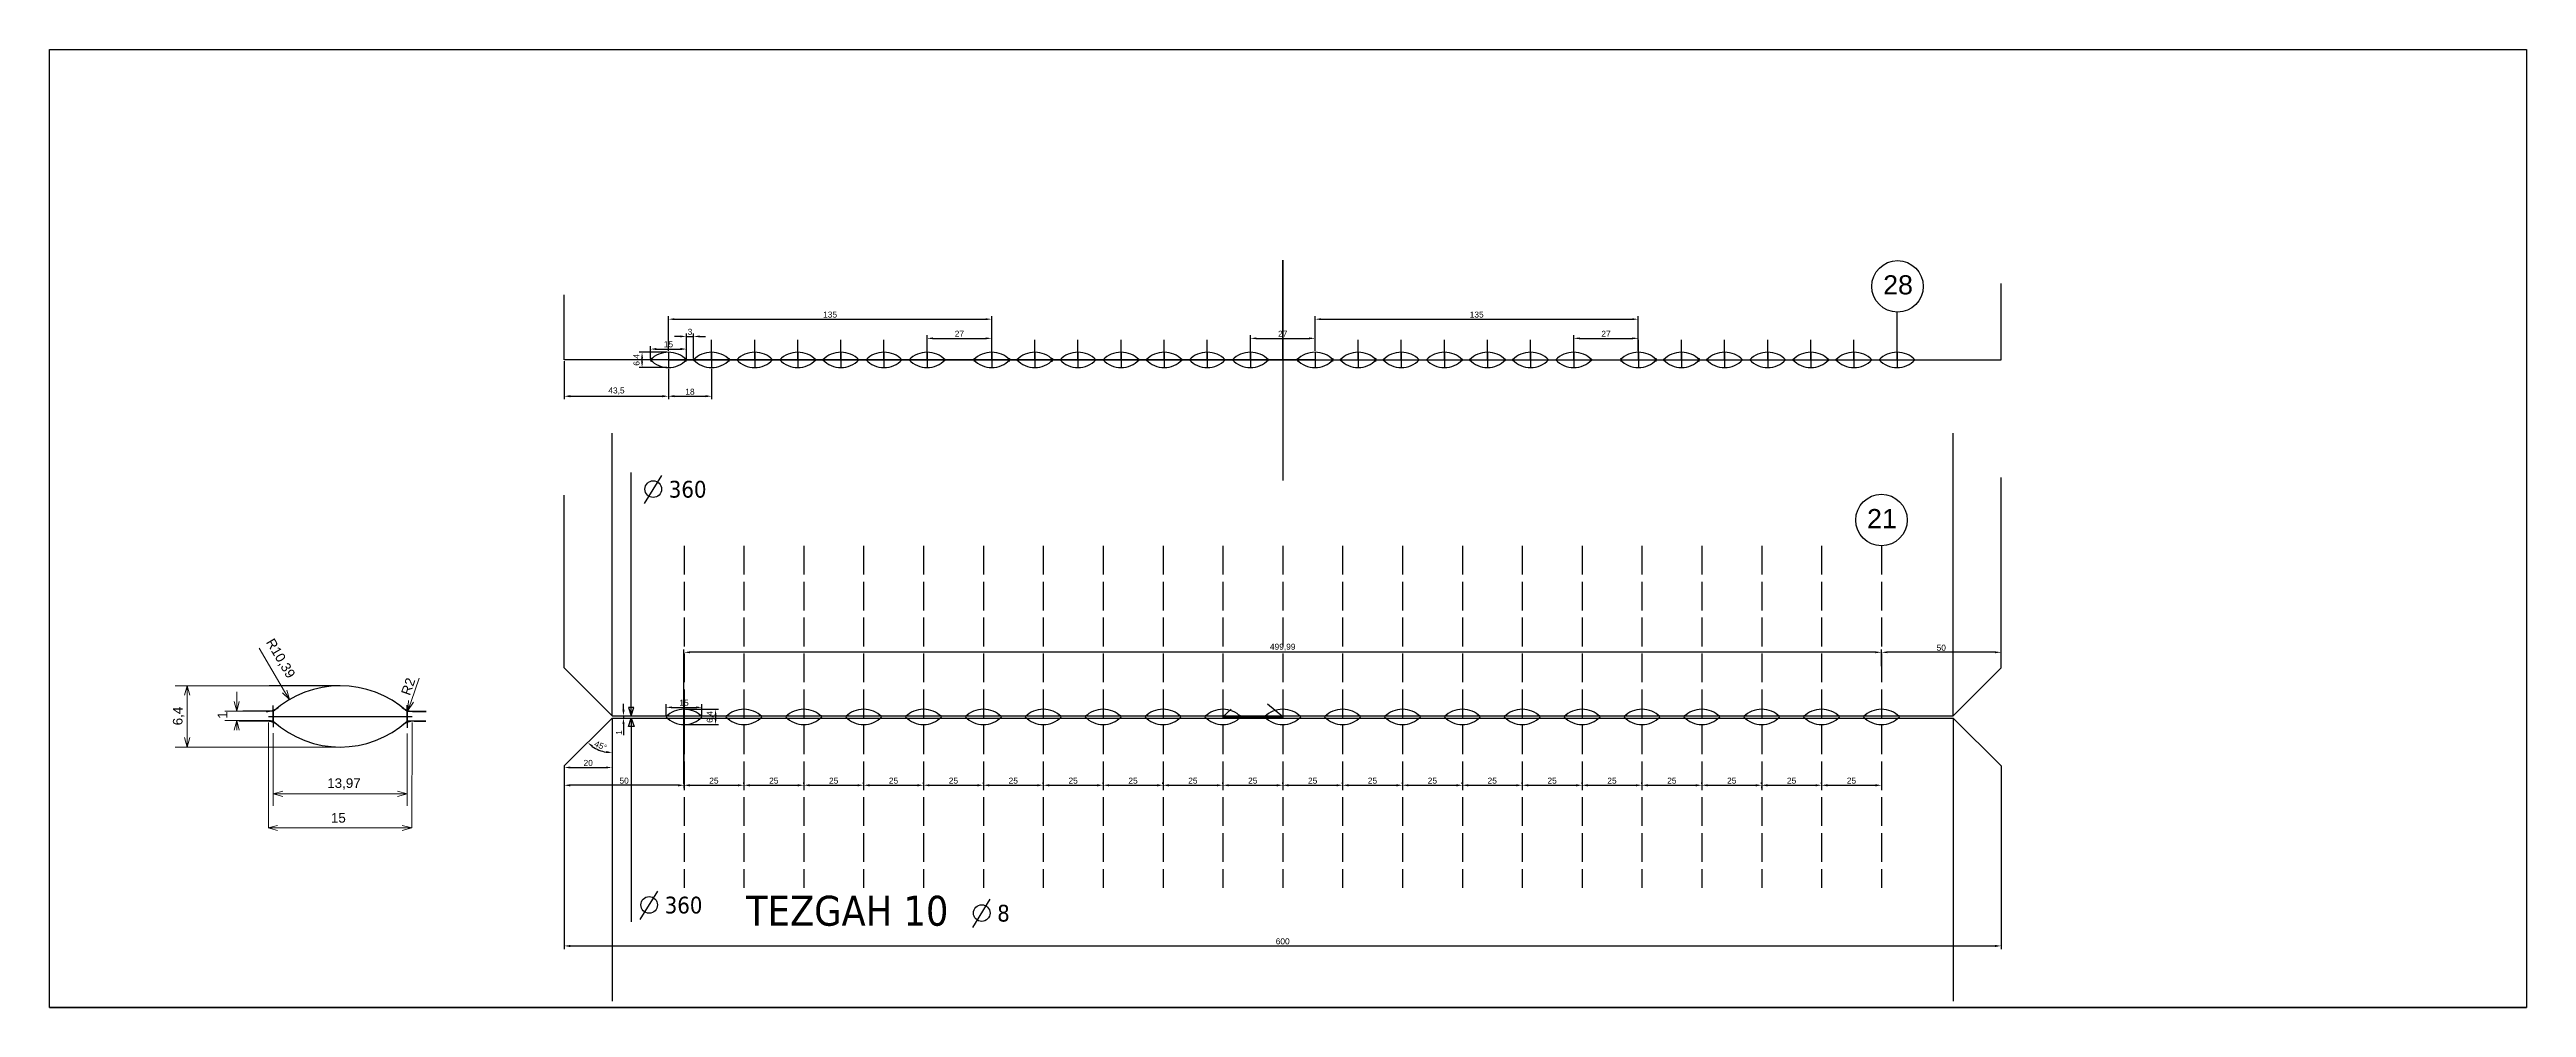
# Model space of a CAD drawing. Header units: millimetres. Extents: x 1526 to 31626, y -4643 to 9189.
# Drawn here: x 23046 to 24080, y -4243 to -3843 of the extents above; entities that cross this region are included whole.
import ezdxf

# ---------------------------------------------------------------- set-up
doc = ezdxf.new("R2010")
doc.units = ezdxf.units.MM
doc.linetypes.add('ACAD_ISO02W100', pattern=[15, 12, -3])
doc.styles.get("Standard").update_dxf_attribs({"font": 'arial.ttf'})
doc.dimstyles.new('ISO-25', dxfattribs={"dimtxt": 2.5, "dimasz": 2.5, "dimexe": 1.25, "dimexo": 0.625, "dimtad": 1, "dimtxsty": 'Standard', "dimcen": 2.5, "dimadec": 0, "dimazin": 0, "dimtfac": 1, "dimtmove": 0, "dimatfit": 3, "dimfxl": 1, "dimarcsym": 0})

# ---------------------------------------------------------------- blocks, each defined once
blk = doc.blocks.new('*D2161')
at = {"color": 0, "lineweight": -2, "transparency": 16777216}
for p, q in [((23260.7, -4143.2), (23260.7, -4219)), ((23860.7, -4152.7), (23860.7, -4219)), ((23263.2, -4217.7), (23858.2, -4217.7))]:
    blk.add_line(p, q, dxfattribs=at)
at = {"color": 0, "transparency": 16777216}
for points in [[(23263.2, -4217.3), (23263.2, -4218.2), (23260.7, -4217.7)], [(23858.2, -4217.3), (23858.2, -4218.2), (23860.7, -4217.7)]]:
    blk.add_solid(points, dxfattribs=at)
at = {"layer": 'Defpoints', "color": 0, "transparency": 16777216}
for p in [(23260.7, -4142.6), (23860.7, -4152.1), (23860.7, -4217.7)]:
    blk.add_point(p, dxfattribs=at)
at = {"color": 0, "transparency": 16777216, "insert": (23560.7, -4215.8), "char_height": 2.5, "attachment_point": 5}
blk.add_mtext('600', dxfattribs=at)
blk = doc.blocks.new('*D2162')
at = {"color": 0, "lineweight": -2, "transparency": 16777216}
for p, q in [((23281.3, -4121.6), (23286.7, -4121.6)), ((23281.3, -4122.6), (23286.7, -4122.6)), ((23285.4, -4119.1), (23285.4, -4116.6)), ((23285.4, -4121.6), (23285.4, -4122.6)), ((23285.4, -4125.1), (23285.4, -4129.7))]:
    blk.add_line(p, q, dxfattribs=at)
at = {"color": 0, "transparency": 16777216}
for points in [[(23285, -4119.1), (23285.9, -4119.1), (23285.4, -4121.6)], [(23285, -4125.1), (23285.9, -4125.1), (23285.4, -4122.6)]]:
    blk.add_solid(points, dxfattribs=at)
at = {"layer": 'Defpoints', "color": 0, "transparency": 16777216}
for p in [(23280.7, -4121.6), (23280.7, -4122.6), (23285.4, -4122.6)]:
    blk.add_point(p, dxfattribs=at)
at = {"color": 0, "transparency": 16777216, "insert": (23283.6, -4128.6), "char_height": 2.5, "attachment_point": 5, "rotation": 90}
blk.add_mtext('1', dxfattribs=at)
blk = doc.blocks.new('*D2163')
at = {"color": 0, "lineweight": -2, "transparency": 16777216}
for p, q in [((23260.7, -4143.2), (23260.7, -4144.4)), ((23263.2, -4143.2), (23278.2, -4143.2)), ((23280.7, -4143.2), (23280.7, -4144.4))]:
    blk.add_line(p, q, dxfattribs=at)
at = {"color": 0, "transparency": 16777216}
for points in [[(23263.2, -4142.8), (23263.2, -4143.6), (23260.7, -4143.2)], [(23278.2, -4142.8), (23278.2, -4143.6), (23280.7, -4143.2)]]:
    blk.add_solid(points, dxfattribs=at)
at = {"layer": 'Defpoints', "color": 0, "transparency": 16777216}
for p in [(23260.7, -4142.6), (23280.7, -4142.6), (23280.7, -4143.2)]:
    blk.add_point(p, dxfattribs=at)
at = {"color": 0, "transparency": 16777216, "insert": (23270.7, -4141.3), "char_height": 2.5, "attachment_point": 5}
blk.add_mtext('20', dxfattribs=at)
blk = doc.blocks.new('*D2015')
at = {"color": 0, "lineweight": -2, "transparency": 16777216}
for p, q in [((23310.7, -4125.9), (23310.7, -4151.9)), ((23260.7, -4143.8), (23260.7, -4151.9)), ((23308.2, -4150.6), (23263.2, -4150.6))]:
    blk.add_line(p, q, dxfattribs=at)
at = {"color": 0, "transparency": 16777216}
for points in [[(23263.2, -4150.2), (23263.2, -4151.1), (23260.7, -4150.6)], [(23308.2, -4150.2), (23308.2, -4151.1), (23310.7, -4150.6)]]:
    blk.add_solid(points, dxfattribs=at)
at = {"layer": 'Defpoints', "color": 0, "transparency": 16777216}
for p in [(23310.7, -4125.3), (23260.7, -4143.2), (23260.7, -4150.6)]:
    blk.add_point(p, dxfattribs=at)
at = {"color": 0, "transparency": 16777216, "insert": (23285.7, -4148.7), "char_height": 2.5, "attachment_point": 5}
blk.add_mtext('50', dxfattribs=at)
blk = doc.blocks.new('*D2164')
at = {"color": 0, "lineweight": -2, "transparency": 16777216}
blk.add_arc((23280.7, -4122.6), 14.4, 234.9541, 260.0459, dxfattribs=at)
at = {"color": 0, "transparency": 16777216}
for points in [[(23272.2, -4134.7), (23272.7, -4134), (23270.5, -4132.8)], [(23278.3, -4136.3), (23278.2, -4137.2), (23280.7, -4137)]]:
    blk.add_solid(points, dxfattribs=at)
at = {"layer": 'Defpoints', "color": 0, "transparency": 16777216}
for p in [(23280.7, -4122.6), (23280.7, -4122.6), (23273.5, -4135), (23260.7, -4142.6), (23280.7, -4240.8)]:
    blk.add_point(p, dxfattribs=at)
at = {"color": 0, "transparency": 16777216, "insert": (23275.9, -4134.1), "char_height": 2.5, "attachment_point": 5, "rotation": 337.5}
blk.add_mtext('45°', dxfattribs=at)
blk = doc.blocks.new('*D2165')
at = {"color": 0, "lineweight": -2, "transparency": 16777216}
for p, q in [((23303.2, -4121.4), (23303.2, -4116.8)), ((23305.7, -4118.1), (23315.7, -4118.1)), ((23318.2, -4121.4), (23318.2, -4116.8))]:
    blk.add_line(p, q, dxfattribs=at)
at = {"color": 0, "transparency": 16777216}
for points in [[(23305.7, -4117.7), (23305.7, -4118.5), (23303.2, -4118.1)], [(23315.7, -4117.7), (23315.7, -4118.5), (23318.2, -4118.1)]]:
    blk.add_solid(points, dxfattribs=at)
at = {"layer": 'Defpoints', "color": 0, "transparency": 16777216}
for p in [(23303.2, -4122.1), (23318.2, -4118.1), (23318.2, -4122.1)]:
    blk.add_point(p, dxfattribs=at)
at = {"color": 0, "transparency": 16777216, "insert": (23310.7, -4116.2), "char_height": 2.5, "attachment_point": 5}
blk.add_mtext('15', dxfattribs=at)
blk = doc.blocks.new('*D2016')
at = {"color": 0, "lineweight": -2, "transparency": 16777216}
for p, q in [((23311.3, -4118.9), (23325.1, -4118.9)), ((23311.3, -4125.3), (23325.1, -4125.3)), ((23323.9, -4121.4), (23323.9, -4122.8))]:
    blk.add_line(p, q, dxfattribs=at)
at = {"color": 0, "transparency": 16777216}
for points in [[(23323.5, -4121.4), (23324.3, -4121.4), (23323.9, -4118.9)], [(23323.5, -4122.8), (23324.3, -4122.8), (23323.9, -4125.3)]]:
    blk.add_solid(points, dxfattribs=at)
at = {"layer": 'Defpoints', "color": 0, "transparency": 16777216}
for p in [(23310.7, -4118.9), (23310.7, -4125.3), (23323.9, -4125.3)]:
    blk.add_point(p, dxfattribs=at)
at = {"color": 0, "transparency": 16777216, "insert": (23321.7, -4122.1), "char_height": 2.5, "attachment_point": 5, "rotation": 90}
blk.add_mtext('6,4', dxfattribs=at)
blk = doc.blocks.new('*D2166')
at = {"color": 0, "lineweight": -2, "transparency": 16777216}
for p, q in [((23810.7, -4100.9), (23810.7, -4093.9)), ((23858.2, -4095.1), (23813.2, -4095.1)), ((23860.7, -4100.9), (23860.7, -4093.9))]:
    blk.add_line(p, q, dxfattribs=at)
at = {"color": 0, "transparency": 16777216}
for points in [[(23813.2, -4094.7), (23813.2, -4095.5), (23810.7, -4095.1)], [(23858.2, -4094.7), (23858.2, -4095.5), (23860.7, -4095.1)]]:
    blk.add_solid(points, dxfattribs=at)
at = {"layer": 'Defpoints', "color": 0, "transparency": 16777216}
for p in [(23810.7, -4095.1), (23810.7, -4101.6), (23860.7, -4101.6)]:
    blk.add_point(p, dxfattribs=at)
at = {"color": 0, "transparency": 16777216, "insert": (23835.7, -4093.2), "char_height": 2.5, "attachment_point": 5}
blk.add_mtext('50', dxfattribs=at)
blk = doc.blocks.new('*D2017')
at = {"color": 0, "lineweight": -2, "transparency": 16777216}
for p, q in [((23310.7, -4150), (23310.7, -4093.9)), ((23808.2, -4095.1), (23313.2, -4095.1)), ((23810.7, -4100.9), (23810.7, -4093.9))]:
    blk.add_line(p, q, dxfattribs=at)
at = {"color": 0, "transparency": 16777216}
for points in [[(23313.2, -4094.7), (23313.2, -4095.5), (23310.7, -4095.1)], [(23808.2, -4094.7), (23808.2, -4095.5), (23810.7, -4095.1)]]:
    blk.add_solid(points, dxfattribs=at)
at = {"layer": 'Defpoints', "color": 0, "transparency": 16777216}
for p in [(23310.7, -4095.1), (23810.7, -4101.6), (23310.7, -4150.6)]:
    blk.add_point(p, dxfattribs=at)
at = {"color": 0, "transparency": 16777216, "insert": (23560.7, -4093), "char_height": 2.5, "attachment_point": 5}
blk.add_mtext('499,99', dxfattribs=at)
blk = doc.blocks.new('*D2018')
at = {"color": 0, "lineweight": -2, "transparency": 16777216}
for p, q in [((23310.7, -4150), (23310.7, -4149.4)), ((23313.2, -4150.6), (23333.2, -4150.6)), ((23335.7, -4150), (23335.7, -4149.4))]:
    blk.add_line(p, q, dxfattribs=at)
at = {"color": 0, "transparency": 16777216}
for points in [[(23313.2, -4150.2), (23313.2, -4151.1), (23310.7, -4150.6)], [(23333.2, -4150.2), (23333.2, -4151.1), (23335.7, -4150.6)]]:
    blk.add_solid(points, dxfattribs=at)
at = {"layer": 'Defpoints', "color": 0, "transparency": 16777216}
for p in [(23310.7, -4150.6), (23335.7, -4150.6), (23335.7, -4150.6)]:
    blk.add_point(p, dxfattribs=at)
at = {"color": 0, "transparency": 16777216, "insert": (23323.2, -4148.7), "char_height": 2.5, "attachment_point": 5}
blk.add_mtext('25', dxfattribs=at)
blk = doc.blocks.new('*D2019')
at = {"color": 0, "lineweight": -2, "transparency": 16777216}
for p, q in [((23335.7, -4150), (23335.7, -4149.4)), ((23338.2, -4150.6), (23358.2, -4150.6)), ((23360.7, -4150), (23360.7, -4149.4))]:
    blk.add_line(p, q, dxfattribs=at)
at = {"color": 0, "transparency": 16777216}
for points in [[(23338.2, -4150.2), (23338.2, -4151.1), (23335.7, -4150.6)], [(23358.2, -4150.2), (23358.2, -4151.1), (23360.7, -4150.6)]]:
    blk.add_solid(points, dxfattribs=at)
at = {"layer": 'Defpoints', "color": 0, "transparency": 16777216}
for p in [(23335.7, -4150.6), (23360.7, -4150.6), (23360.7, -4150.6)]:
    blk.add_point(p, dxfattribs=at)
at = {"color": 0, "transparency": 16777216, "insert": (23348.2, -4148.7), "char_height": 2.5, "attachment_point": 5}
blk.add_mtext('25', dxfattribs=at)
blk = doc.blocks.new('*D2020')
at = {"color": 0, "lineweight": -2, "transparency": 16777216}
for p, q in [((23360.7, -4150), (23360.7, -4149.4)), ((23363.2, -4150.6), (23383.2, -4150.6)), ((23385.7, -4150), (23385.7, -4149.4))]:
    blk.add_line(p, q, dxfattribs=at)
at = {"color": 0, "transparency": 16777216}
for points in [[(23363.2, -4150.2), (23363.2, -4151.1), (23360.7, -4150.6)], [(23383.2, -4150.2), (23383.2, -4151.1), (23385.7, -4150.6)]]:
    blk.add_solid(points, dxfattribs=at)
at = {"layer": 'Defpoints', "color": 0, "transparency": 16777216}
for p in [(23360.7, -4150.6), (23385.7, -4150.6), (23385.7, -4150.6)]:
    blk.add_point(p, dxfattribs=at)
at = {"color": 0, "transparency": 16777216, "insert": (23373.2, -4148.7), "char_height": 2.5, "attachment_point": 5}
blk.add_mtext('25', dxfattribs=at)
blk = doc.blocks.new('*D2021')
at = {"color": 0, "lineweight": -2, "transparency": 16777216}
for p, q in [((23385.7, -4150), (23385.7, -4149.4)), ((23388.2, -4150.6), (23408.2, -4150.6)), ((23410.7, -4150), (23410.7, -4149.4))]:
    blk.add_line(p, q, dxfattribs=at)
at = {"color": 0, "transparency": 16777216}
for points in [[(23388.2, -4150.2), (23388.2, -4151.1), (23385.7, -4150.6)], [(23408.2, -4150.2), (23408.2, -4151.1), (23410.7, -4150.6)]]:
    blk.add_solid(points, dxfattribs=at)
at = {"layer": 'Defpoints', "color": 0, "transparency": 16777216}
for p in [(23385.7, -4150.6), (23410.7, -4150.6), (23410.7, -4150.6)]:
    blk.add_point(p, dxfattribs=at)
at = {"color": 0, "transparency": 16777216, "insert": (23398.2, -4148.7), "char_height": 2.5, "attachment_point": 5}
blk.add_mtext('25', dxfattribs=at)
blk = doc.blocks.new('*D2022')
at = {"color": 0, "lineweight": -2, "transparency": 16777216}
for p, q in [((23410.7, -4150.6), (23410.7, -4151.9)), ((23413.2, -4150.6), (23433.2, -4150.6)), ((23435.7, -4150.6), (23435.7, -4151.9))]:
    blk.add_line(p, q, dxfattribs=at)
at = {"color": 0, "transparency": 16777216}
for points in [[(23413.2, -4150.2), (23413.2, -4151.1), (23410.7, -4150.6)], [(23433.2, -4150.2), (23433.2, -4151.1), (23435.7, -4150.6)]]:
    blk.add_solid(points, dxfattribs=at)
at = {"layer": 'Defpoints', "color": 0, "transparency": 16777216}
for p in [(23410.7, -4150), (23435.7, -4150), (23435.7, -4150.6)]:
    blk.add_point(p, dxfattribs=at)
at = {"color": 0, "transparency": 16777216, "insert": (23423.2, -4148.7), "char_height": 2.5, "attachment_point": 5}
blk.add_mtext('25', dxfattribs=at)
blk = doc.blocks.new('*D2023')
at = {"color": 0, "lineweight": -2, "transparency": 16777216}
for p, q in [((23435.7, -4150), (23435.7, -4149.4)), ((23438.2, -4150.6), (23458.2, -4150.6)), ((23460.7, -4150), (23460.7, -4149.4))]:
    blk.add_line(p, q, dxfattribs=at)
at = {"color": 0, "transparency": 16777216}
for points in [[(23438.2, -4150.2), (23438.2, -4151.1), (23435.7, -4150.6)], [(23458.2, -4150.2), (23458.2, -4151.1), (23460.7, -4150.6)]]:
    blk.add_solid(points, dxfattribs=at)
at = {"layer": 'Defpoints', "color": 0, "transparency": 16777216}
for p in [(23435.7, -4150.6), (23460.7, -4150.6), (23460.7, -4150.6)]:
    blk.add_point(p, dxfattribs=at)
at = {"color": 0, "transparency": 16777216, "insert": (23448.2, -4148.7), "char_height": 2.5, "attachment_point": 5}
blk.add_mtext('25', dxfattribs=at)
blk = doc.blocks.new('*D2024')
at = {"color": 0, "lineweight": -2, "transparency": 16777216}
for p, q in [((23460.7, -4150), (23460.7, -4149.4)), ((23463.2, -4150.6), (23483.2, -4150.6)), ((23485.7, -4150), (23485.7, -4149.4))]:
    blk.add_line(p, q, dxfattribs=at)
at = {"color": 0, "transparency": 16777216}
for points in [[(23463.2, -4150.2), (23463.2, -4151.1), (23460.7, -4150.6)], [(23483.2, -4150.2), (23483.2, -4151.1), (23485.7, -4150.6)]]:
    blk.add_solid(points, dxfattribs=at)
at = {"layer": 'Defpoints', "color": 0, "transparency": 16777216}
for p in [(23460.7, -4150.6), (23485.7, -4150.6), (23485.7, -4150.6)]:
    blk.add_point(p, dxfattribs=at)
at = {"color": 0, "transparency": 16777216, "insert": (23473.2, -4148.7), "char_height": 2.5, "attachment_point": 5}
blk.add_mtext('25', dxfattribs=at)
blk = doc.blocks.new('*D2025')
at = {"color": 0, "lineweight": -2, "transparency": 16777216}
for p, q in [((23485.7, -4150), (23485.7, -4149.4)), ((23488.2, -4150.6), (23508.2, -4150.6)), ((23510.7, -4150), (23510.7, -4149.4))]:
    blk.add_line(p, q, dxfattribs=at)
at = {"color": 0, "transparency": 16777216}
for points in [[(23488.2, -4150.2), (23488.2, -4151.1), (23485.7, -4150.6)], [(23508.2, -4150.2), (23508.2, -4151.1), (23510.7, -4150.6)]]:
    blk.add_solid(points, dxfattribs=at)
at = {"layer": 'Defpoints', "color": 0, "transparency": 16777216}
for p in [(23485.7, -4150.6), (23510.7, -4150.6), (23510.7, -4150.6)]:
    blk.add_point(p, dxfattribs=at)
at = {"color": 0, "transparency": 16777216, "insert": (23498.2, -4148.7), "char_height": 2.5, "attachment_point": 5}
blk.add_mtext('25', dxfattribs=at)
blk = doc.blocks.new('*D2026')
at = {"color": 0, "lineweight": -2, "transparency": 16777216}
for p, q in [((23510.7, -4150), (23510.7, -4149.4)), ((23513.2, -4150.6), (23533.2, -4150.6)), ((23535.7, -4150), (23535.7, -4149.4))]:
    blk.add_line(p, q, dxfattribs=at)
at = {"color": 0, "transparency": 16777216}
for points in [[(23513.2, -4150.2), (23513.2, -4151.1), (23510.7, -4150.6)], [(23533.2, -4150.2), (23533.2, -4151.1), (23535.7, -4150.6)]]:
    blk.add_solid(points, dxfattribs=at)
at = {"layer": 'Defpoints', "color": 0, "transparency": 16777216}
for p in [(23510.7, -4150.6), (23535.7, -4150.6), (23535.7, -4150.6)]:
    blk.add_point(p, dxfattribs=at)
at = {"color": 0, "transparency": 16777216, "insert": (23523.2, -4148.7), "char_height": 2.5, "attachment_point": 5}
blk.add_mtext('25', dxfattribs=at)
blk = doc.blocks.new('*D2027')
at = {"color": 0, "lineweight": -2, "transparency": 16777216}
for p, q in [((23535.7, -4150), (23535.7, -4149.4)), ((23538.2, -4150.6), (23558.2, -4150.6)), ((23560.7, -4150), (23560.7, -4149.4))]:
    blk.add_line(p, q, dxfattribs=at)
at = {"color": 0, "transparency": 16777216}
for points in [[(23538.2, -4150.2), (23538.2, -4151.1), (23535.7, -4150.6)], [(23558.2, -4150.2), (23558.2, -4151.1), (23560.7, -4150.6)]]:
    blk.add_solid(points, dxfattribs=at)
at = {"layer": 'Defpoints', "color": 0, "transparency": 16777216}
for p in [(23535.7, -4150.6), (23560.7, -4150.6), (23560.7, -4150.6)]:
    blk.add_point(p, dxfattribs=at)
at = {"color": 0, "transparency": 16777216, "insert": (23548.2, -4148.7), "char_height": 2.5, "attachment_point": 5}
blk.add_mtext('25', dxfattribs=at)
blk = doc.blocks.new('*D2028')
at = {"color": 0, "lineweight": -2, "transparency": 16777216}
for p, q in [((23560.7, -4150), (23560.7, -4149.4)), ((23563.2, -4150.6), (23583.2, -4150.6)), ((23585.7, -4150), (23585.7, -4149.4))]:
    blk.add_line(p, q, dxfattribs=at)
at = {"color": 0, "transparency": 16777216}
for points in [[(23563.2, -4150.2), (23563.2, -4151.1), (23560.7, -4150.6)], [(23583.2, -4150.2), (23583.2, -4151.1), (23585.7, -4150.6)]]:
    blk.add_solid(points, dxfattribs=at)
at = {"layer": 'Defpoints', "color": 0, "transparency": 16777216}
for p in [(23560.7, -4150.6), (23585.7, -4150.6), (23585.7, -4150.6)]:
    blk.add_point(p, dxfattribs=at)
at = {"color": 0, "transparency": 16777216, "insert": (23573.2, -4148.7), "char_height": 2.5, "attachment_point": 5}
blk.add_mtext('25', dxfattribs=at)
blk = doc.blocks.new('*D2029')
at = {"color": 0, "lineweight": -2, "transparency": 16777216}
for p, q in [((23585.7, -4150), (23585.7, -4149.4)), ((23588.2, -4150.6), (23608.2, -4150.6)), ((23610.7, -4150), (23610.7, -4149.4))]:
    blk.add_line(p, q, dxfattribs=at)
at = {"color": 0, "transparency": 16777216}
for points in [[(23588.2, -4150.2), (23588.2, -4151.1), (23585.7, -4150.6)], [(23608.2, -4150.2), (23608.2, -4151.1), (23610.7, -4150.6)]]:
    blk.add_solid(points, dxfattribs=at)
at = {"layer": 'Defpoints', "color": 0, "transparency": 16777216}
for p in [(23585.7, -4150.6), (23610.7, -4150.6), (23610.7, -4150.6)]:
    blk.add_point(p, dxfattribs=at)
at = {"color": 0, "transparency": 16777216, "insert": (23598.2, -4148.7), "char_height": 2.5, "attachment_point": 5}
blk.add_mtext('25', dxfattribs=at)
blk = doc.blocks.new('*D2030')
at = {"color": 0, "lineweight": -2, "transparency": 16777216}
for p, q in [((23610.7, -4150), (23610.7, -4149.4)), ((23613.2, -4150.6), (23633.2, -4150.6)), ((23635.7, -4150), (23635.7, -4149.4))]:
    blk.add_line(p, q, dxfattribs=at)
at = {"color": 0, "transparency": 16777216}
for points in [[(23613.2, -4150.2), (23613.2, -4151.1), (23610.7, -4150.6)], [(23633.2, -4150.2), (23633.2, -4151.1), (23635.7, -4150.6)]]:
    blk.add_solid(points, dxfattribs=at)
at = {"layer": 'Defpoints', "color": 0, "transparency": 16777216}
for p in [(23610.7, -4150.6), (23635.7, -4150.6), (23635.7, -4150.6)]:
    blk.add_point(p, dxfattribs=at)
at = {"color": 0, "transparency": 16777216, "insert": (23623.2, -4148.7), "char_height": 2.5, "attachment_point": 5}
blk.add_mtext('25', dxfattribs=at)
blk = doc.blocks.new('*D2031')
at = {"color": 0, "lineweight": -2, "transparency": 16777216}
for p, q in [((23635.7, -4150), (23635.7, -4149.4)), ((23638.2, -4150.6), (23658.2, -4150.6)), ((23660.7, -4150), (23660.7, -4149.4))]:
    blk.add_line(p, q, dxfattribs=at)
at = {"color": 0, "transparency": 16777216}
for points in [[(23638.2, -4150.2), (23638.2, -4151.1), (23635.7, -4150.6)], [(23658.2, -4150.2), (23658.2, -4151.1), (23660.7, -4150.6)]]:
    blk.add_solid(points, dxfattribs=at)
at = {"layer": 'Defpoints', "color": 0, "transparency": 16777216}
for p in [(23635.7, -4150.6), (23660.7, -4150.6), (23660.7, -4150.6)]:
    blk.add_point(p, dxfattribs=at)
at = {"color": 0, "transparency": 16777216, "insert": (23648.2, -4148.7), "char_height": 2.5, "attachment_point": 5}
blk.add_mtext('25', dxfattribs=at)
blk = doc.blocks.new('*D2032')
at = {"color": 0, "lineweight": -2, "transparency": 16777216}
for p, q in [((23660.7, -4150), (23660.7, -4149.4)), ((23663.2, -4150.6), (23683.2, -4150.6)), ((23685.7, -4150), (23685.7, -4149.4))]:
    blk.add_line(p, q, dxfattribs=at)
at = {"color": 0, "transparency": 16777216}
for points in [[(23663.2, -4150.2), (23663.2, -4151.1), (23660.7, -4150.6)], [(23683.2, -4150.2), (23683.2, -4151.1), (23685.7, -4150.6)]]:
    blk.add_solid(points, dxfattribs=at)
at = {"layer": 'Defpoints', "color": 0, "transparency": 16777216}
for p in [(23660.7, -4150.6), (23685.7, -4150.6), (23685.7, -4150.6)]:
    blk.add_point(p, dxfattribs=at)
at = {"color": 0, "transparency": 16777216, "insert": (23673.2, -4148.7), "char_height": 2.5, "attachment_point": 5}
blk.add_mtext('25', dxfattribs=at)
blk = doc.blocks.new('*D2033')
at = {"color": 0, "lineweight": -2, "transparency": 16777216}
for p, q in [((23685.7, -4150), (23685.7, -4149.4)), ((23688.2, -4150.6), (23708.2, -4150.6)), ((23710.7, -4150), (23710.7, -4149.4))]:
    blk.add_line(p, q, dxfattribs=at)
at = {"color": 0, "transparency": 16777216}
for points in [[(23688.2, -4150.2), (23688.2, -4151.1), (23685.7, -4150.6)], [(23708.2, -4150.2), (23708.2, -4151.1), (23710.7, -4150.6)]]:
    blk.add_solid(points, dxfattribs=at)
at = {"layer": 'Defpoints', "color": 0, "transparency": 16777216}
for p in [(23685.7, -4150.6), (23710.7, -4150.6), (23710.7, -4150.6)]:
    blk.add_point(p, dxfattribs=at)
at = {"color": 0, "transparency": 16777216, "insert": (23698.2, -4148.7), "char_height": 2.5, "attachment_point": 5}
blk.add_mtext('25', dxfattribs=at)
blk = doc.blocks.new('*D2034')
at = {"color": 0, "lineweight": -2, "transparency": 16777216}
for p, q in [((23710.7, -4150), (23710.7, -4149.4)), ((23713.2, -4150.6), (23733.2, -4150.6)), ((23735.7, -4150), (23735.7, -4149.4))]:
    blk.add_line(p, q, dxfattribs=at)
at = {"color": 0, "transparency": 16777216}
for points in [[(23713.2, -4150.2), (23713.2, -4151.1), (23710.7, -4150.6)], [(23733.2, -4150.2), (23733.2, -4151.1), (23735.7, -4150.6)]]:
    blk.add_solid(points, dxfattribs=at)
at = {"layer": 'Defpoints', "color": 0, "transparency": 16777216}
for p in [(23710.7, -4150.6), (23735.7, -4150.6), (23735.7, -4150.6)]:
    blk.add_point(p, dxfattribs=at)
at = {"color": 0, "transparency": 16777216, "insert": (23723.2, -4148.7), "char_height": 2.5, "attachment_point": 5}
blk.add_mtext('25', dxfattribs=at)
blk = doc.blocks.new('*D2035')
at = {"color": 0, "lineweight": -2, "transparency": 16777216}
for p, q in [((23735.7, -4150), (23735.7, -4149.4)), ((23738.2, -4150.6), (23758.2, -4150.6)), ((23760.7, -4151.1), (23760.7, -4151.9))]:
    blk.add_line(p, q, dxfattribs=at)
at = {"color": 0, "transparency": 16777216}
for points in [[(23738.2, -4150.2), (23738.2, -4151.1), (23735.7, -4150.6)], [(23758.2, -4150.2), (23758.2, -4151.1), (23760.7, -4150.6)]]:
    blk.add_solid(points, dxfattribs=at)
at = {"layer": 'Defpoints', "color": 0, "transparency": 16777216}
for p in [(23735.7, -4150.6), (23760.7, -4150.5), (23760.7, -4150.6)]:
    blk.add_point(p, dxfattribs=at)
at = {"color": 0, "transparency": 16777216, "insert": (23748.2, -4148.7), "char_height": 2.5, "attachment_point": 5}
blk.add_mtext('25', dxfattribs=at)
blk = doc.blocks.new('*D2036')
at = {"color": 0, "lineweight": -2, "transparency": 16777216}
for p, q in [((23760.7, -4150), (23760.7, -4149.4)), ((23763.2, -4150.6), (23783.2, -4150.6)), ((23785.7, -4151.1), (23785.7, -4151.9))]:
    blk.add_line(p, q, dxfattribs=at)
at = {"color": 0, "transparency": 16777216}
for points in [[(23763.2, -4150.2), (23763.2, -4151.1), (23760.7, -4150.6)], [(23783.2, -4150.2), (23783.2, -4151.1), (23785.7, -4150.6)]]:
    blk.add_solid(points, dxfattribs=at)
at = {"layer": 'Defpoints', "color": 0, "transparency": 16777216}
for p in [(23760.7, -4150.6), (23785.7, -4150.5), (23785.7, -4150.6)]:
    blk.add_point(p, dxfattribs=at)
at = {"color": 0, "transparency": 16777216, "insert": (23773.2, -4148.7), "char_height": 2.5, "attachment_point": 5}
blk.add_mtext('25', dxfattribs=at)
blk = doc.blocks.new('*D2037')
at = {"color": 0, "lineweight": -2, "transparency": 16777216}
for p, q in [((23785.7, -4150), (23785.7, -4149.4)), ((23788.2, -4150.6), (23808.2, -4150.6)), ((23810.7, -4151.1), (23810.7, -4151.9))]:
    blk.add_line(p, q, dxfattribs=at)
at = {"color": 0, "transparency": 16777216}
for points in [[(23788.2, -4150.2), (23788.2, -4151.1), (23785.7, -4150.6)], [(23808.2, -4150.2), (23808.2, -4151.1), (23810.7, -4150.6)]]:
    blk.add_solid(points, dxfattribs=at)
at = {"layer": 'Defpoints', "color": 0, "transparency": 16777216}
for p in [(23785.7, -4150.6), (23810.7, -4150.5), (23810.7, -4150.6)]:
    blk.add_point(p, dxfattribs=at)
at = {"color": 0, "transparency": 16777216, "insert": (23798.2, -4148.7), "char_height": 2.5, "attachment_point": 5}
blk.add_mtext('25', dxfattribs=at)
blk = doc.blocks.new('*D2214')
at = {"color": 0, "lineweight": -2, "transparency": 16777216}
for p, q in [((23304.2, -3969.2), (23304.2, -3954.8)), ((23306.7, -3956), (23436.7, -3956)), ((23439.2, -3964), (23439.2, -3954.8))]:
    blk.add_line(p, q, dxfattribs=at)
at = {"color": 0, "transparency": 16777216}
for points in [[(23306.7, -3955.6), (23306.7, -3956.4), (23304.2, -3956)], [(23436.7, -3955.6), (23436.7, -3956.4), (23439.2, -3956)]]:
    blk.add_solid(points, dxfattribs=at)
at = {"layer": 'Defpoints', "color": 0, "transparency": 16777216}
for p in [(23439.2, -3956), (23304.2, -3969.8), (23439.2, -3964.6)]:
    blk.add_point(p, dxfattribs=at)
at = {"color": 0, "transparency": 16777216, "insert": (23371.7, -3954.1), "char_height": 2.5, "attachment_point": 5}
blk.add_mtext('135', dxfattribs=at)
blk = doc.blocks.new('*D2215')
at = {"color": 0, "lineweight": -2, "transparency": 16777216}
for p, q in [((23412.2, -3969.2), (23412.2, -3962.7)), ((23414.7, -3964), (23436.7, -3964)), ((23439.2, -3969.2), (23439.2, -3962.7))]:
    blk.add_line(p, q, dxfattribs=at)
at = {"color": 0, "transparency": 16777216}
for points in [[(23414.7, -3963.6), (23414.7, -3964.4), (23412.2, -3964)], [(23436.7, -3963.6), (23436.7, -3964.4), (23439.2, -3964)]]:
    blk.add_solid(points, dxfattribs=at)
at = {"layer": 'Defpoints', "color": 0, "transparency": 16777216}
for p in [(23412.2, -3969.8), (23439.2, -3964), (23439.2, -3969.8)]:
    blk.add_point(p, dxfattribs=at)
at = {"color": 0, "transparency": 16777216, "insert": (23425.7, -3962.1), "char_height": 2.5, "attachment_point": 5}
blk.add_mtext('27', dxfattribs=at)
blk = doc.blocks.new('*D2223')
at = {"color": 0, "lineweight": -2, "transparency": 16777216}
for p, q in [((23547.2, -3969.2), (23547.2, -3962.7)), ((23549.7, -3964), (23571.7, -3964)), ((23574.2, -3969.2), (23574.2, -3962.7))]:
    blk.add_line(p, q, dxfattribs=at)
at = {"color": 0, "transparency": 16777216}
for points in [[(23549.7, -3963.6), (23549.7, -3964.4), (23547.2, -3964)], [(23571.7, -3963.6), (23571.7, -3964.4), (23574.2, -3964)]]:
    blk.add_solid(points, dxfattribs=at)
at = {"layer": 'Defpoints', "color": 0, "transparency": 16777216}
for p in [(23547.2, -3969.8), (23574.2, -3964), (23574.2, -3969.8)]:
    blk.add_point(p, dxfattribs=at)
at = {"color": 0, "transparency": 16777216, "insert": (23560.7, -3962.1), "char_height": 2.5, "attachment_point": 5}
blk.add_mtext('27', dxfattribs=at)
blk = doc.blocks.new('*D2224')
at = {"color": 0, "lineweight": -2, "transparency": 16777216}
for p, q in [((23574.2, -3969.2), (23574.2, -3954.8)), ((23576.7, -3956), (23706.7, -3956)), ((23709.2, -3964), (23709.2, -3954.8))]:
    blk.add_line(p, q, dxfattribs=at)
at = {"color": 0, "transparency": 16777216}
for points in [[(23576.7, -3955.6), (23576.7, -3956.4), (23574.2, -3956)], [(23706.7, -3955.6), (23706.7, -3956.4), (23709.2, -3956)]]:
    blk.add_solid(points, dxfattribs=at)
at = {"layer": 'Defpoints', "color": 0, "transparency": 16777216}
for p in [(23709.2, -3956), (23574.2, -3969.8), (23709.2, -3964.6)]:
    blk.add_point(p, dxfattribs=at)
at = {"color": 0, "transparency": 16777216, "insert": (23641.7, -3954.1), "char_height": 2.5, "attachment_point": 5}
blk.add_mtext('135', dxfattribs=at)
blk = doc.blocks.new('*D2225')
at = {"color": 0, "lineweight": -2, "transparency": 16777216}
for p, q in [((23682.2, -3969.2), (23682.2, -3962.7)), ((23684.7, -3964), (23706.7, -3964)), ((23709.2, -3969.2), (23709.2, -3962.7))]:
    blk.add_line(p, q, dxfattribs=at)
at = {"color": 0, "transparency": 16777216}
for points in [[(23684.7, -3963.6), (23684.7, -3964.4), (23682.2, -3964)], [(23706.7, -3963.6), (23706.7, -3964.4), (23709.2, -3964)]]:
    blk.add_solid(points, dxfattribs=at)
at = {"layer": 'Defpoints', "color": 0, "transparency": 16777216}
for p in [(23682.2, -3969.8), (23709.2, -3964), (23709.2, -3969.8)]:
    blk.add_point(p, dxfattribs=at)
at = {"color": 0, "transparency": 16777216, "insert": (23695.7, -3962.1), "char_height": 2.5, "attachment_point": 5}
blk.add_mtext('27', dxfattribs=at)
blk = doc.blocks.new('*D2226')
at = {"color": 0, "lineweight": -2, "transparency": 16777216}
for p, q in [((23260.7, -3973.6), (23260.7, -3989.4)), ((23304.2, -3976.8), (23304.2, -3989.4)), ((23263.2, -3988.2), (23301.7, -3988.2))]:
    blk.add_line(p, q, dxfattribs=at)
at = {"color": 0, "transparency": 16777216}
for points in [[(23263.2, -3987.7), (23263.2, -3988.6), (23260.7, -3988.2)], [(23301.7, -3987.7), (23301.7, -3988.6), (23304.2, -3988.2)]]:
    blk.add_solid(points, dxfattribs=at)
at = {"layer": 'Defpoints', "color": 0, "transparency": 16777216}
for p in [(23260.7, -3973), (23304.2, -3976.2), (23304.2, -3988.2)]:
    blk.add_point(p, dxfattribs=at)
at = {"color": 0, "transparency": 16777216, "insert": (23282.5, -3986), "char_height": 2.5, "attachment_point": 5}
blk.add_mtext('43,5', dxfattribs=at)
blk = doc.blocks.new('*D2227')
at = {"color": 0, "lineweight": -2, "transparency": 16777216}
for p, q in [((23304.2, -3977.5), (23304.2, -3989.4)), ((23322.2, -3976.8), (23322.2, -3989.4)), ((23306.7, -3988.2), (23319.7, -3988.2))]:
    blk.add_line(p, q, dxfattribs=at)
at = {"color": 0, "transparency": 16777216}
for points in [[(23306.7, -3987.7), (23306.7, -3988.6), (23304.2, -3988.2)], [(23319.7, -3987.7), (23319.7, -3988.6), (23322.2, -3988.2)]]:
    blk.add_solid(points, dxfattribs=at)
at = {"layer": 'Defpoints', "color": 0, "transparency": 16777216}
for p in [(23304.2, -3976.8), (23322.2, -3976.2), (23322.2, -3988.2)]:
    blk.add_point(p, dxfattribs=at)
at = {"color": 0, "transparency": 16777216, "insert": (23313.2, -3986.3), "char_height": 2.5, "attachment_point": 5}
blk.add_mtext('18', dxfattribs=at)
blk = doc.blocks.new('*D2228')
at = {"color": 0, "lineweight": -2, "transparency": 16777216}
for p, q in [((23296.7, -3972.4), (23296.7, -3967.2)), ((23299.2, -3968.5), (23309.2, -3968.5)), ((23311.7, -3972.4), (23311.7, -3967.2))]:
    blk.add_line(p, q, dxfattribs=at)
at = {"color": 0, "transparency": 16777216}
for points in [[(23299.2, -3968), (23299.2, -3968.9), (23296.7, -3968.5)], [(23309.2, -3968), (23309.2, -3968.9), (23311.7, -3968.5)]]:
    blk.add_solid(points, dxfattribs=at)
at = {"layer": 'Defpoints', "color": 0, "transparency": 16777216}
for p in [(23311.7, -3968.5), (23296.7, -3973), (23311.7, -3973)]:
    blk.add_point(p, dxfattribs=at)
at = {"color": 0, "transparency": 16777216, "insert": (23304.2, -3966.5), "char_height": 2.5, "attachment_point": 5}
blk.add_mtext('15', dxfattribs=at)
blk = doc.blocks.new('*D2229')
at = {"color": 0, "lineweight": -2, "transparency": 16777216}
for p, q in [((23303.6, -3969.8), (23292, -3969.8)), ((23303.6, -3976.2), (23292, -3976.2)), ((23293.2, -3973.7), (23293.2, -3972.3))]:
    blk.add_line(p, q, dxfattribs=at)
at = {"color": 0, "transparency": 16777216}
for points in [[(23292.8, -3972.3), (23293.6, -3972.3), (23293.2, -3969.8)], [(23292.8, -3973.7), (23293.6, -3973.7), (23293.2, -3976.2)]]:
    blk.add_solid(points, dxfattribs=at)
at = {"layer": 'Defpoints', "color": 0, "transparency": 16777216}
for p in [(23293.2, -3969.8), (23304.2, -3969.8), (23304.2, -3976.2)]:
    blk.add_point(p, dxfattribs=at)
at = {"color": 0, "transparency": 16777216, "insert": (23291.1, -3973), "char_height": 2.5, "attachment_point": 5, "rotation": 90}
blk.add_mtext('6,4', dxfattribs=at)
blk = doc.blocks.new('*D2187')
at = {"color": 0, "lineweight": -2, "transparency": 16777216}
for p, q in [((23309.2, -3963.2), (23306.7, -3963.2)), ((23311.7, -3971.8), (23311.7, -3962)), ((23311.7, -3963.2), (23314.7, -3963.2)), ((23314.7, -3972.4), (23314.7, -3962)), ((23317.2, -3963.2), (23319.7, -3963.2))]:
    blk.add_line(p, q, dxfattribs=at)
at = {"color": 0, "transparency": 16777216}
for points in [[(23309.2, -3962.8), (23309.2, -3963.6), (23311.7, -3963.2)], [(23317.2, -3962.8), (23317.2, -3963.6), (23314.7, -3963.2)]]:
    blk.add_solid(points, dxfattribs=at)
at = {"layer": 'Defpoints', "color": 0, "transparency": 16777216}
for p in [(23314.7, -3963.2), (23311.7, -3972.4), (23314.7, -3973)]:
    blk.add_point(p, dxfattribs=at)
at = {"color": 0, "transparency": 16777216, "insert": (23313.2, -3961.3), "char_height": 2.5, "attachment_point": 5}
blk.add_mtext('3', dxfattribs=at)
blk = doc.blocks.new('_Open30')
at = {"color": 0, "linetype": 'ByBlock', "lineweight": -2}
for p, q in [((-1, 0.27), (0, 0)), ((0, 0), (-1, -0.27)), ((0, 0), (-1, 0))]:
    blk.add_line(p, q, dxfattribs=at)

msp = doc.modelspace()

# ---------------------------------------------------------------- linework, layer by layer
for p, q in [((23560.72039, -3973.00094), (23560.72039, -3931.31052)), ((23560.72039, -3931.31052), (23560.72039, -4023.39007)), ((23260.72039, -3973.00094), (23260.72039, -3945.84743)), ((23860.72039, -3973.00094), (23860.72039, -3941.15011)), ((23817.22039, -3964.59542), (23817.22039, -3952.79776)), ((23304.22039, -3969.80094), (23304.22039, -3976.20094)), ((23322.22039, -3973.00094), (23322.22039, -3964.59542)), ((23322.22039, -3969.80094), (23322.22039, -3976.20094)), ((23322.22039, -3969.80094), (23322.22039, -3976.20094)), ((23340.22039, -3973.00094), (23340.22039, -3964.59542)), ((23340.22039, -3969.80094), (23340.22039, -3976.20094)), ((23340.22039, -3969.80094), (23340.22039, -3976.20094)), ((23358.22039, -3973.00094), (23358.22039, -3964.59542)), ((23358.22039, -3969.80094), (23358.22039, -3976.20094)), ((23358.22039, -3969.80094), (23358.22039, -3976.20094)), ((23376.22039, -3973.00094), (23376.22039, -3964.59542)), ((23376.22039, -3969.80094), (23376.22039, -3976.20094)), ((23376.22039, -3969.80094), (23376.22039, -3976.20094)), ((23394.22039, -3973.00094), (23394.22039, -3964.59542)), ((23394.22039, -3969.80094), (23394.22039, -3976.20094)), ((23394.22039, -3969.80094), (23394.22039, -3976.20094)), ((23412.22039, -3973.00094), (23412.22039, -3964.59542)), ((23412.22039, -3969.80094), (23412.22039, -3976.20094)), ((23412.22039, -3969.80094), (23412.22039, -3976.20094)), ((23439.22039, -3973.00094), (23439.22039, -3964.59542)), ((23439.22039, -3969.80094), (23439.22039, -3976.20094)), ((23439.22039, -3969.80094), (23439.22039, -3976.20094)), ((23439.22039, -3969.80094), (23439.22039, -3976.20094)), ((23457.22039, -3973.00094), (23457.22039, -3964.59542)), ((23457.22039, -3969.80094), (23457.22039, -3976.20094)), ((23457.22039, -3969.80094), (23457.22039, -3976.20094)), ((23475.22039, -3973.00094), (23475.22039, -3964.59542)), ((23475.22039, -3969.80094), (23475.22039, -3976.20094)), ((23475.22039, -3969.80094), (23475.22039, -3976.20094)), ((23493.22039, -3973.00094), (23493.22039, -3964.59542)), ((23493.22039, -3969.80094), (23493.22039, -3976.20094)), ((23493.22039, -3969.80094), (23493.22039, -3976.20094)), ((23511.22039, -3973.00094), (23511.22039, -3964.59542)), ((23511.22039, -3969.80094), (23511.22039, -3976.20094)), ((23511.22039, -3969.80094), (23511.22039, -3976.20094)), ((23529.22039, -3973.00094), (23529.22039, -3964.59542)), ((23529.22039, -3969.80094), (23529.22039, -3976.20094)), ((23529.22039, -3969.80094), (23529.22039, -3976.20094)), ((23547.22039, -3973.00094), (23547.22039, -3964.59542)), ((23547.22039, -3969.80094), (23547.22039, -3976.20094)), ((23547.22039, -3969.80094), (23547.22039, -3976.20094)), ((23574.22039, -3969.80094), (23574.22039, -3976.20094)), ((23592.22039, -3973.00094), (23592.22039, -3964.59542)), ((23592.22039, -3969.80094), (23592.22039, -3976.20094)), ((23592.22039, -3969.80094), (23592.22039, -3976.20094)), ((23610.22039, -3973.00094), (23610.22039, -3964.59542)), ((23610.22039, -3969.80094), (23610.22039, -3976.20094)), ((23610.22039, -3969.80094), (23610.22039, -3976.20094)), ((23628.22039, -3973.00094), (23628.22039, -3964.59542)), ((23628.22039, -3969.80094), (23628.22039, -3976.20094)), ((23628.22039, -3969.80094), (23628.22039, -3976.20094)), ((23646.22039, -3973.00094), (23646.22039, -3964.59542)), ((23646.22039, -3969.80094), (23646.22039, -3976.20094)), ((23646.22039, -3969.80094), (23646.22039, -3976.20094)), ((23664.22039, -3973.00094), (23664.22039, -3964.59542)), ((23664.22039, -3969.80094), (23664.22039, -3976.20094)), ((23664.22039, -3969.80094), (23664.22039, -3976.20094)), ((23682.22039, -3973.00094), (23682.22039, -3964.59542)), ((23682.22039, -3969.80094), (23682.22039, -3976.20094)), ((23682.22039, -3969.80094), (23682.22039, -3976.20094)), ((23709.22039, -3973.00094), (23709.22039, -3964.59542)), ((23709.22039, -3969.80094), (23709.22039, -3976.20094)), ((23709.22039, -3969.80094), (23709.22039, -3976.20094)), ((23709.22039, -3969.80094), (23709.22039, -3976.20094)), ((23727.22039, -3973.00094), (23727.22039, -3964.59542)), ((23727.22039, -3969.80094), (23727.22039, -3976.20094)), ((23727.22039, -3969.80094), (23727.22039, -3976.20094)), ((23745.22039, -3973.00094), (23745.22039, -3964.59542)), ((23745.22039, -3969.80094), (23745.22039, -3976.20094)), ((23745.22039, -3969.80094), (23745.22039, -3976.20094)), ((23763.22039, -3973.00094), (23763.22039, -3964.59542)), ((23763.22039, -3969.80094), (23763.22039, -3976.20094)), ((23763.22039, -3969.80094), (23763.22039, -3976.20094)), ((23781.22039, -3973.00094), (23781.22039, -3964.59542)), ((23781.22039, -3969.80094), (23781.22039, -3976.20094)), ((23781.22039, -3969.80094), (23781.22039, -3976.20094)), ((23799.22039, -3973.00094), (23799.22039, -3964.59542)), ((23799.22039, -3969.80094), (23799.22039, -3976.20094)), ((23799.22039, -3969.80094), (23799.22039, -3976.20094)), ((23817.22039, -3973.00094), (23817.22039, -3964.59542)), ((23817.22039, -3969.80094), (23817.22039, -3976.20094)), ((23817.22039, -3969.80094), (23817.22039, -3976.20094)), ((23560.72039, -3973.00094), (23260.72039, -3973.00094)), ((23304.22039, -3973.00094), (23322.22039, -3973.00094)), ((23304.22039, -3973.00094), (23439.22039, -3973.00094)), ((23322.22039, -3973.00094), (23340.22039, -3973.00094)), ((23439.22039, -3973.00094), (23574.22039, -3973.00094)), ((23439.22039, -3973.00094), (23457.22039, -3973.00094)), ((23457.22039, -3973.00094), (23475.22039, -3973.00094)), ((23574.22039, -3973.00094), (23560.72039, -3973.00094)), ((23560.72039, -3973.00094), (23860.72039, -3973.00094)), ((23574.22039, -3973.00094), (23709.22039, -3973.00094)), ((23574.22039, -3973.00094), (23592.22039, -3973.00094)), ((23592.22039, -3973.00094), (23610.22039, -3973.00094)), ((23709.22039, -3973.00094), (23844.22039, -3973.00094)), ((23709.22039, -3973.00094), (23727.22039, -3973.00094)), ((23727.22039, -3973.00094), (23745.22039, -3973.00094)), ((23280.72039, -4121.56389), (23280.72039, -4003.5825)), ((23840.71564, -4121.56389), (23840.71564, -4003.5825)), ((23288.64105, -4121.56389), (23288.64105, -4020.08617)), ((23294.16137, -4032.98125), (23301.44317, -4021.21405)), ((23860.71564, -4101.56389), (23860.71564, -4022.05352)), ((23260.72039, -4101.56389), (23260.72039, -4029.43623)), ((23280.72039, -4121.56389), (23260.72039, -4101.56389)), ((23280.72039, -4121.56389), (23280.72039, -4101.56389)), ((23840.71564, -4121.56389), (23860.71564, -4101.56389)), ((23167.15648, -4109.05599), (23137.48879, -4109.05599)), ((23139.21055, -4123.85599), (23124.79243, -4123.85599)), ((23139.44362, -4119.64582), (23126.50472, -4119.64582)), ((23137.15648, -4121.85599), (23197.15648, -4121.85599)), ((23139.21055, -4123.85599), (23139.21055, -4117.31806)), ((23139.21055, -4119.85599), (23139.21055, -4126.39391)), ((23195.10241, -4123.85599), (23195.10241, -4117.13701)), ((23203.01962, -4119.85599), (23195.10241, -4119.85599)), ((23195.10241, -4119.85599), (23195.10241, -4126.57496)), ((23202.90518, -4123.85599), (23195.10241, -4123.85599)), ((23198.03973, -4119.85599), (23203.01962, -4119.85599)), ((23198.03973, -4123.85599), (23202.90518, -4123.85599)), ((23280.72039, -4122.56389), (23260.72039, -4142.56389)), ((23280.72039, -4121.56389), (23280.72039, -4119.56389)), ((23280.72039, -4121.56389), (23840.71564, -4121.56389)), ((23280.72039, -4122.56389), (23840.71564, -4122.56389)), ((23280.72039, -4122.56389), (23280.72039, -4240.78536)), ((23280.72039, -4124.56389), (23280.72039, -4142.56389)), ((23289.73417, -4118.1089), (23287.4751, -4118.1089)), ((23287.4751, -4118.1089), (23288.64105, -4121.56389)), ((23287.4751, -4126.01889), (23288.64105, -4122.56389)), ((23289.92533, -4126.01889), (23287.4751, -4126.01889)), ((23288.64105, -4122.56389), (23288.64104, -4207.70226)), ((23288.64105, -4121.56389), (23289.73417, -4118.1089)), ((23288.64105, -4122.56389), (23289.92533, -4126.01889)), ((23310.72039, -4118.86389), (23310.72039, -4125.26389)), ((23840.71564, -4122.56389), (23840.71564, -4240.74376)), ((23840.71564, -4122.56389), (23860.71564, -4142.56389)), ((23260.72039, -4142.56389), (23260.72039, -4165.3522)), ((23860.71564, -4142.56389), (23860.71564, -4218.25064)), ((23292.44697, -4206.6247), (23299.72877, -4194.8575)), ((23431.29928, -4210.01617), (23438.58108, -4198.24897))]:
    msp.add_line(p, q)
at = {"linetype": 'ACAD_ISO02W100'}
for p, q in [((23310.72039, -4050.63004), (23310.72039, -4193.49775)), ((23335.72039, -4050.63004), (23335.72039, -4193.49775)), ((23360.72039, -4050.63004), (23360.72039, -4193.49775)), ((23385.72039, -4050.63004), (23385.72039, -4193.49775)), ((23410.72039, -4050.63004), (23410.72039, -4193.49775)), ((23435.72039, -4050.63004), (23435.72039, -4193.49775)), ((23460.72039, -4050.63004), (23460.72039, -4193.49775)), ((23485.72039, -4050.63004), (23485.72039, -4193.49775)), ((23510.72039, -4050.63004), (23510.72039, -4193.49775)), ((23535.72039, -4050.63004), (23535.72039, -4193.49775)), ((23560.72039, -4050.63004), (23560.72039, -4193.49775)), ((23585.72039, -4050.63004), (23585.72039, -4193.49775)), ((23610.72039, -4050.63004), (23610.72039, -4193.49775)), ((23635.72039, -4050.63004), (23635.72039, -4193.49775)), ((23660.72039, -4050.63004), (23660.72039, -4193.49775)), ((23685.72039, -4050.63004), (23685.72039, -4193.49775)), ((23710.72039, -4050.63004), (23710.72039, -4193.49775)), ((23735.72039, -4050.63004), (23735.72039, -4193.49775)), ((23760.71243, -4050.63004), (23760.71243, -4193.49775)), ((23785.71243, -4050.63004), (23785.71243, -4193.49775)), ((23810.71243, -4050.63004), (23810.71243, -4193.49775))]:
    msp.add_line(p, q, dxfattribs=at)
at = {"lineweight": 5}
for p, q in [((23133.29529, -4093.41024), (23143.9502, -4111.40968)), ((23200.06014, -4105.89802), (23196.71932, -4115.63177)), ((23103.25984, -4113.05599), (23103.25984, -4130.65599)), ((23123.93487, -4115.64582), (23123.93487, -4111.64582)), ((23143.21055, -4154.19356), (23191.10241, -4154.19356)), ((23141.01975, -4168.46699), (23193.01975, -4168.46699))]:
    msp.add_line(p, q, dxfattribs=at)
at = {"color": 251, "lineweight": 5}
for p, q in [((23167.15648, -4109.05599), (23098.25984, -4109.05599)), ((23137.98552, -4119.64582), (23118.93487, -4119.64582)), ((23137.98552, -4123.64582), (23118.93487, -4123.64582)), ((23137.15648, -4124.35599), (23137.15648, -4168.50362)), ((23197.15648, -4124.35599), (23197.01975, -4168.46699)), ((23167.15648, -4134.65599), (23098.25984, -4134.65599)), ((23139.21055, -4128.89391), (23139.21055, -4159.19356)), ((23195.10241, -4129.07496), (23195.10241, -4159.19356))]:
    msp.add_line(p, q, dxfattribs=at)
at = {"color": 2}
for points in [[(23045.78239, -4243.40563), (23045.78239, -3843.40563), (24080.04856, -3843.40563), (24080.04856, -4243.40563), (23045.78239, -4243.40563), (23045.78239, -3843.40563)], [(23045.78238, -4243.40563), (24080.04855, -4243.40563)], [(23045.78238, -4243.40563), (24080.04856, -4243.40563)], [(23045.78238, -4243.40563), (24080.04856, -4243.40563)], [(23045.78239, -4243.40563), (24080.04856, -4243.40563)], [(23045.78239, -4243.40563), (24080.04856, -4243.40563)]]:
    msp.add_lwpolyline(points, dxfattribs=at)
msp.add_lwpolyline([(23539.149, -4118.86389), (23535.72039, -4122.06389), (23560.72039, -4122.06389), (23554.32561, -4116.74515)])
for centre, radius in [((23817.44343, -3942.30347), 10.75362), ((23297.88466, -4026.96451), 3.47217), ((23810.71479, -4039.87125), 10.75362), ((23296.17027, -4200.60795), 3.47217), ((23435.02257, -4203.99942), 3.47217)]:
    msp.add_circle(centre, radius)
at = {"color": 3}
for centre, start, end in [((23304.22039, -3980.19), 43.78734628, 136.21265372), ((23322.22039, -3980.19), 43.78734628, 136.21265372), ((23322.22039, -3980.19), 43.78734628, 136.21265372), ((23340.22039, -3980.19), 43.78734628, 136.21265372), ((23340.22039, -3980.19), 43.78734628, 136.21265372), ((23358.22039, -3980.19), 43.78734628, 136.21265372), ((23358.22039, -3980.19), 43.78734628, 136.21265372), ((23376.22039, -3980.19), 43.78734628, 136.21265372), ((23376.22039, -3980.19), 43.78734628, 136.21265372), ((23394.22039, -3980.19), 43.78734628, 136.21265372), ((23394.22039, -3980.19), 43.78734628, 136.21265372), ((23412.22039, -3980.19), 43.78734628, 136.21265372), ((23412.22039, -3980.19), 43.78734628, 136.21265372), ((23574.22039, -3980.19), 43.78734628, 136.21265372), ((23592.22039, -3980.19), 43.78734628, 136.21265372), ((23592.22039, -3980.19), 43.78734628, 136.21265372), ((23610.22039, -3980.19), 43.78734628, 136.21265372), ((23610.22039, -3980.19), 43.78734628, 136.21265372), ((23628.22039, -3980.19), 43.78734628, 136.21265372), ((23628.22039, -3980.19), 43.78734628, 136.21265372), ((23646.22039, -3980.19), 43.78734628, 136.21265372), ((23646.22039, -3980.19), 43.78734628, 136.21265372), ((23664.22039, -3980.19), 43.78734628, 136.21265372), ((23664.22039, -3980.19), 43.78734628, 136.21265372), ((23682.22039, -3980.19), 43.78734628, 136.21265372), ((23682.22039, -3980.19), 43.78734628, 136.21265372), ((23304.22039, -3965.81188), 223.78734628, 316.21265372), ((23322.22039, -3965.81188), 223.78734628, 316.21265372), ((23322.22039, -3965.81188), 223.78734628, 316.21265372), ((23340.22039, -3965.81188), 223.78734628, 316.21265372), ((23340.22039, -3965.81188), 223.78734628, 316.21265372), ((23358.22039, -3965.81188), 223.78734628, 316.21265372), ((23358.22039, -3965.81188), 223.78734628, 316.21265372), ((23376.22039, -3965.81188), 223.78734628, 316.21265372), ((23376.22039, -3965.81188), 223.78734628, 316.21265372), ((23394.22039, -3965.81188), 223.78734628, 316.21265372), ((23394.22039, -3965.81188), 223.78734628, 316.21265372), ((23412.22039, -3965.81188), 223.78734628, 316.21265372), ((23412.22039, -3965.81188), 223.78734628, 316.21265372), ((23574.22039, -3965.81188), 223.78734628, 316.21265372), ((23592.22039, -3965.81188), 223.78734628, 316.21265372), ((23592.22039, -3965.81188), 223.78734628, 316.21265372), ((23610.22039, -3965.81188), 223.78734628, 316.21265372), ((23610.22039, -3965.81188), 223.78734628, 316.21265372), ((23628.22039, -3965.81188), 223.78734628, 316.21265372), ((23628.22039, -3965.81188), 223.78734628, 316.21265372), ((23646.22039, -3965.81188), 223.78734628, 316.21265372), ((23646.22039, -3965.81188), 223.78734628, 316.21265372), ((23664.22039, -3965.81188), 223.78734628, 316.21265372), ((23664.22039, -3965.81188), 223.78734628, 316.21265372), ((23682.22039, -3965.81188), 223.78734628, 316.21265372), ((23682.22039, -3965.81188), 223.78734628, 316.21265372)]:
    msp.add_arc(centre, 10.38906, start, end, dxfattribs=at)
for centre, radius, start, end in [((23439.22039, -3980.19), 10.38906, 43.78734628, 136.21265372), ((23439.22039, -3980.19), 10.38906, 43.78734628, 136.21265372), ((23439.22039, -3980.19), 10.38906, 43.78734628, 136.21265372), ((23457.22039, -3980.19), 10.38906, 43.78734628, 136.21265372), ((23457.22039, -3980.19), 10.38906, 43.78734628, 136.21265372), ((23475.22039, -3980.19), 10.38906, 43.78734628, 136.21265372), ((23475.22039, -3980.19), 10.38906, 43.78734628, 136.21265372), ((23493.22039, -3980.19), 10.38906, 43.78734628, 136.21265372), ((23493.22039, -3980.19), 10.38906, 43.78734628, 136.21265372), ((23511.22039, -3980.19), 10.38906, 43.78734628, 136.21265372), ((23511.22039, -3980.19), 10.38906, 43.78734628, 136.21265372), ((23529.22039, -3980.19), 10.38906, 43.78734628, 136.21265372), ((23529.22039, -3980.19), 10.38906, 43.78734628, 136.21265372), ((23547.22039, -3980.19), 10.38906, 43.78734628, 136.21265372), ((23547.22039, -3980.19), 10.38906, 43.78734628, 136.21265372), ((23709.22039, -3980.19), 10.38906, 43.78734628, 136.21265372), ((23709.22039, -3980.19), 10.38906, 43.78734628, 136.21265372), ((23709.22039, -3980.19), 10.38906, 43.78734628, 136.21265372), ((23727.22039, -3980.19), 10.38906, 43.78734628, 136.21265372), ((23727.22039, -3980.19), 10.38906, 43.78734628, 136.21265372), ((23745.22039, -3980.19), 10.38906, 43.78734628, 136.21265372), ((23745.22039, -3980.19), 10.38906, 43.78734628, 136.21265372), ((23763.22039, -3980.19), 10.38906, 43.78734628, 136.21265372), ((23763.22039, -3980.19), 10.38906, 43.78734628, 136.21265372), ((23781.22039, -3980.19), 10.38906, 43.78734628, 136.21265372), ((23781.22039, -3980.19), 10.38906, 43.78734628, 136.21265372), ((23799.22039, -3980.19), 10.38906, 43.78734628, 136.21265372), ((23799.22039, -3980.19), 10.38906, 43.78734628, 136.21265372), ((23817.22039, -3980.19), 10.38906, 43.78734628, 136.21265372), ((23817.22039, -3980.19), 10.38906, 43.78734628, 136.21265372), ((23296.05085, -3969.46388), 3.10999, 282.43231537, 305.33609603), ((23296.05085, -3976.538), 3.10999, 54.66390397, 77.56768463), ((23312.38993, -3969.46388), 3.10999, 234.66390397, 257.56768463), ((23312.38993, -3976.538), 3.10999, 102.43231537, 125.33609603), ((23330.38993, -3969.46388), 3.10999, 234.66390397, 257.56768463), ((23330.38993, -3976.538), 3.10999, 102.43231537, 125.33609603), ((23431.05085, -3969.46388), 3.10999, 282.43231537, 305.33609603), ((23439.22039, -3965.81188), 10.38906, 223.78734628, 316.21265372), ((23439.22039, -3965.81188), 10.38906, 223.78734628, 316.21265372), ((23439.22039, -3965.81188), 10.38906, 223.78734628, 316.21265372), ((23431.05085, -3976.538), 3.10999, 54.66390397, 77.56768463), ((23447.38993, -3969.46388), 3.10999, 234.66390397, 257.56768463), ((23447.38993, -3976.538), 3.10999, 102.43231537, 125.33609603), ((23457.22039, -3965.81188), 10.38906, 223.78734628, 316.21265372), ((23457.22039, -3965.81188), 10.38906, 223.78734628, 316.21265372), ((23465.38993, -3969.46388), 3.10999, 234.66390397, 257.56768463), ((23465.38993, -3976.538), 3.10999, 102.43231537, 125.33609603), ((23475.22039, -3965.81188), 10.38906, 223.78734628, 316.21265372), ((23475.22039, -3965.81188), 10.38906, 223.78734628, 316.21265372), ((23493.22039, -3965.81188), 10.38906, 223.78734628, 316.21265372), ((23493.22039, -3965.81188), 10.38906, 223.78734628, 316.21265372), ((23511.22039, -3965.81188), 10.38906, 223.78734628, 316.21265372), ((23511.22039, -3965.81188), 10.38906, 223.78734628, 316.21265372), ((23529.22039, -3965.81188), 10.38906, 223.78734628, 316.21265372), ((23529.22039, -3965.81188), 10.38906, 223.78734628, 316.21265372), ((23547.22039, -3965.81188), 10.38906, 223.78734628, 316.21265372), ((23547.22039, -3965.81188), 10.38906, 223.78734628, 316.21265372), ((23566.05085, -3969.46388), 3.10999, 282.43231537, 305.33609603), ((23566.05085, -3976.538), 3.10999, 54.66390397, 77.56768463), ((23582.38993, -3969.46388), 3.10999, 234.66390397, 257.56768463), ((23582.38993, -3976.538), 3.10999, 102.43231537, 125.33609603), ((23600.38993, -3969.46388), 3.10999, 234.66390397, 257.56768463), ((23600.38993, -3976.538), 3.10999, 102.43231537, 125.33609603), ((23701.05085, -3969.46388), 3.10999, 282.43231537, 305.33609603), ((23709.22039, -3965.81188), 10.38906, 223.78734628, 316.21265372), ((23709.22039, -3965.81188), 10.38906, 223.78734628, 316.21265372), ((23709.22039, -3965.81188), 10.38906, 223.78734628, 316.21265372), ((23701.05085, -3976.538), 3.10999, 54.66390397, 77.56768463), ((23717.38993, -3969.46388), 3.10999, 234.66390397, 257.56768463), ((23717.38993, -3976.538), 3.10999, 102.43231537, 125.33609603), ((23727.22039, -3965.81188), 10.38906, 223.78734628, 316.21265372), ((23727.22039, -3965.81188), 10.38906, 223.78734628, 316.21265372), ((23735.38993, -3969.46388), 3.10999, 234.66390397, 257.56768463), ((23735.38993, -3976.538), 3.10999, 102.43231537, 125.33609603), ((23745.22039, -3965.81188), 10.38906, 223.78734628, 316.21265372), ((23745.22039, -3965.81188), 10.38906, 223.78734628, 316.21265372), ((23763.22039, -3965.81188), 10.38906, 223.78734628, 316.21265372), ((23763.22039, -3965.81188), 10.38906, 223.78734628, 316.21265372), ((23781.22039, -3965.81188), 10.38906, 223.78734628, 316.21265372), ((23781.22039, -3965.81188), 10.38906, 223.78734628, 316.21265372), ((23799.22039, -3965.81188), 10.38906, 223.78734628, 316.21265372), ((23799.22039, -3965.81188), 10.38906, 223.78734628, 316.21265372), ((23817.22039, -3965.81188), 10.38906, 223.78734628, 316.21265372), ((23817.22039, -3965.81188), 10.38906, 223.78734628, 316.21265372), ((23167.15648, -4150.61224), 41.55625, 47.74089705, 132.25910295), ((23136.27323, -4111.85599), 8, 270, 308.54988766), ((23136.27323, -4131.85599), 8, 51.45011234, 90), ((23167.15648, -4093.09974), 41.55625, 227.74089705, 312.25910295), ((23198.03973, -4111.85599), 8, 231.45011234, 270), ((23198.03973, -4131.85599), 8, 90, 128.54988766), ((23310.72039, -4129.25296), 10.38906, 43.78734628, 136.21265372), ((23302.55085, -4118.52683), 3.10999, 282.43231537, 305.33609603), ((23310.72039, -4114.87483), 10.38906, 223.78734628, 316.21265372), ((23302.55085, -4125.60095), 3.10999, 54.66390397, 77.56768463), ((23318.88993, -4118.52683), 3.10999, 234.66390397, 257.56768463), ((23318.88993, -4125.60095), 3.10999, 102.43231537, 125.33609603), ((23335.72039, -4129.25296), 10.38906, 43.78734628, 136.21265372), ((23327.55085, -4118.52683), 3.10999, 282.43231537, 305.33609603), ((23335.72039, -4114.87483), 10.38906, 223.78734628, 316.21265372), ((23327.55085, -4125.60095), 3.10999, 54.66390397, 77.56768463), ((23343.88993, -4118.52683), 3.10999, 234.66390397, 257.56768463), ((23343.88993, -4125.60095), 3.10999, 102.43231537, 125.33609603), ((23360.72039, -4129.25296), 10.38906, 43.78734628, 136.21265372), ((23352.55085, -4118.52683), 3.10999, 282.43231537, 305.33609603), ((23360.72039, -4114.87483), 10.38906, 223.78734628, 316.21265372), ((23352.55085, -4125.60095), 3.10999, 54.66390397, 77.56768463), ((23368.88993, -4118.52683), 3.10999, 234.66390397, 257.56768463), ((23368.88993, -4125.60095), 3.10999, 102.43231537, 125.33609603), ((23385.72039, -4129.25296), 10.38906, 43.78734628, 136.21265372), ((23377.55085, -4118.52683), 3.10999, 282.43231537, 305.33609603), ((23385.72039, -4114.87483), 10.38906, 223.78734628, 316.21265372), ((23377.55085, -4125.60095), 3.10999, 54.66390397, 77.56768463), ((23393.88993, -4118.52683), 3.10999, 234.66390397, 257.56768463), ((23393.88993, -4125.60095), 3.10999, 102.43231537, 125.33609603), ((23410.72039, -4129.25296), 10.38906, 43.78734628, 136.21265372), ((23402.55085, -4118.52683), 3.10999, 282.43231537, 305.33609603), ((23410.72039, -4114.87483), 10.38906, 223.78734628, 316.21265372), ((23402.55085, -4125.60095), 3.10999, 54.66390397, 77.56768463), ((23418.88993, -4118.52683), 3.10999, 234.66390397, 257.56768463), ((23418.88993, -4125.60095), 3.10999, 102.43231537, 125.33609603), ((23435.72039, -4129.25296), 10.38906, 43.78734628, 136.21265372), ((23427.55085, -4118.52683), 3.10999, 282.43231537, 305.33609603), ((23435.72039, -4114.87483), 10.38906, 223.78734628, 316.21265372), ((23427.55085, -4125.60095), 3.10999, 54.66390397, 77.56768463), ((23443.88993, -4118.52683), 3.10999, 234.66390397, 257.56768463), ((23443.88993, -4125.60095), 3.10999, 102.43231537, 125.33609603), ((23460.72039, -4129.25296), 10.38906, 43.78734628, 136.21265372), ((23452.55085, -4118.52683), 3.10999, 282.43231537, 305.33609603), ((23460.72039, -4114.87483), 10.38906, 223.78734628, 316.21265372), ((23452.55085, -4125.60095), 3.10999, 54.66390397, 77.56768463), ((23468.88993, -4118.52683), 3.10999, 234.66390397, 257.56768463), ((23468.88993, -4125.60095), 3.10999, 102.43231537, 125.33609603), ((23485.72039, -4129.25296), 10.38906, 43.78734628, 136.21265372), ((23477.55085, -4118.52683), 3.10999, 282.43231537, 305.33609603), ((23485.72039, -4114.87483), 10.38906, 223.78734628, 316.21265372), ((23477.55085, -4125.60095), 3.10999, 54.66390397, 77.56768463), ((23493.88993, -4118.52683), 3.10999, 234.66390397, 257.56768463), ((23493.88993, -4125.60095), 3.10999, 102.43231537, 125.33609603), ((23510.72039, -4129.25296), 10.38906, 43.78734628, 136.21265372), ((23502.55085, -4118.52683), 3.10999, 282.43231537, 305.33609603), ((23510.72039, -4114.87483), 10.38906, 223.78734628, 316.21265372), ((23502.55085, -4125.60095), 3.10999, 54.66390397, 77.56768463), ((23518.88993, -4118.52683), 3.10999, 234.66390397, 257.56768463), ((23518.88993, -4125.60095), 3.10999, 102.43231537, 125.33609603), ((23535.72039, -4129.25296), 10.38906, 43.78734628, 136.21265372), ((23527.55085, -4118.52683), 3.10999, 282.43231537, 305.33609603), ((23535.72039, -4114.87483), 10.38906, 223.78734628, 316.21265372), ((23527.55085, -4125.60095), 3.10999, 54.66390397, 77.56768463), ((23543.88993, -4118.52683), 3.10999, 234.66390397, 257.56768463), ((23543.88993, -4125.60095), 3.10999, 102.43231537, 125.33609603), ((23560.72039, -4129.25296), 10.38906, 43.78734628, 136.21265372), ((23552.55085, -4118.52683), 3.10999, 282.43231537, 305.33609603), ((23560.72039, -4114.87483), 10.38906, 223.78734628, 316.21265372), ((23552.55085, -4125.60095), 3.10999, 54.66390397, 77.56768463), ((23568.88993, -4118.52683), 3.10999, 234.66390397, 257.56768463), ((23568.88993, -4125.60095), 3.10999, 102.43231537, 125.33609603), ((23585.72039, -4129.25296), 10.38906, 43.78734628, 136.21265372), ((23577.55085, -4118.52683), 3.10999, 282.43231537, 305.33609603), ((23585.72039, -4114.87483), 10.38906, 223.78734628, 316.21265372), ((23577.55085, -4125.60095), 3.10999, 54.66390397, 77.56768463), ((23593.88993, -4118.52683), 3.10999, 234.66390397, 257.56768463), ((23593.88993, -4125.60095), 3.10999, 102.43231537, 125.33609603), ((23610.72039, -4129.25296), 10.38906, 43.78734628, 136.21265372), ((23602.55085, -4118.52683), 3.10999, 282.43231537, 305.33609603), ((23610.72039, -4114.87483), 10.38906, 223.78734628, 316.21265372), ((23602.55085, -4125.60095), 3.10999, 54.66390397, 77.56768463), ((23618.88993, -4118.52683), 3.10999, 234.66390397, 257.56768463), ((23618.88993, -4125.60095), 3.10999, 102.43231537, 125.33609603), ((23635.72039, -4129.25296), 10.38906, 43.78734628, 136.21265372), ((23627.55085, -4118.52683), 3.10999, 282.43231537, 305.33609603), ((23635.72039, -4114.87483), 10.38906, 223.78734628, 316.21265372), ((23627.55085, -4125.60095), 3.10999, 54.66390397, 77.56768463), ((23643.88993, -4118.52683), 3.10999, 234.66390397, 257.56768463), ((23643.88993, -4125.60095), 3.10999, 102.43231537, 125.33609603), ((23660.72039, -4129.25296), 10.38906, 43.78734628, 136.21265372), ((23652.55085, -4118.52683), 3.10999, 282.43231537, 305.33609603), ((23660.72039, -4114.87483), 10.38906, 223.78734628, 316.21265372), ((23652.55085, -4125.60095), 3.10999, 54.66390397, 77.56768463), ((23668.88993, -4118.52683), 3.10999, 234.66390397, 257.56768463), ((23668.88993, -4125.60095), 3.10999, 102.43231537, 125.33609603), ((23685.72039, -4129.25296), 10.38906, 43.78734628, 136.21265372), ((23677.55085, -4118.52683), 3.10999, 282.43231537, 305.33609603), ((23685.72039, -4114.87483), 10.38906, 223.78734628, 316.21265372), ((23677.55085, -4125.60095), 3.10999, 54.66390397, 77.56768463), ((23693.88993, -4118.52683), 3.10999, 234.66390397, 257.56768463), ((23693.88993, -4125.60095), 3.10999, 102.43231537, 125.33609603), ((23710.72039, -4129.25296), 10.38906, 43.78734628, 136.21265372), ((23702.55085, -4118.52683), 3.10999, 282.43231537, 305.33609603), ((23710.72039, -4114.87483), 10.38906, 223.78734628, 316.21265372), ((23702.55085, -4125.60095), 3.10999, 54.66390397, 77.56768463), ((23718.88993, -4118.52683), 3.10999, 234.66390397, 257.56768463), ((23718.88993, -4125.60095), 3.10999, 102.43231537, 125.33609603), ((23735.72039, -4129.25296), 10.38906, 43.78734628, 136.21265372), ((23727.55085, -4118.52683), 3.10999, 282.43231537, 305.33609603), ((23735.72039, -4114.87483), 10.38906, 223.78734628, 316.21265372), ((23727.55085, -4125.60095), 3.10999, 54.66390397, 77.56768463), ((23743.88993, -4118.52683), 3.10999, 234.66390397, 257.56768463), ((23743.88993, -4125.60095), 3.10999, 102.43231537, 125.33609603), ((23760.71243, -4129.25296), 10.38906, 43.78734628, 136.21265372), ((23752.54289, -4118.52683), 3.10999, 282.43231537, 305.33609603), ((23760.71243, -4114.87483), 10.38906, 223.78734628, 316.21265372), ((23752.54289, -4125.60095), 3.10999, 54.66390397, 77.56768463), ((23768.88197, -4118.52683), 3.10999, 234.66390397, 257.56768463), ((23768.88197, -4125.60095), 3.10999, 102.43231537, 125.33609603), ((23785.71243, -4129.25296), 10.38906, 43.78734628, 136.21265372), ((23777.54289, -4118.52683), 3.10999, 282.43231537, 305.33609603), ((23785.71243, -4114.87483), 10.38906, 223.78734628, 316.21265372), ((23777.54289, -4125.60095), 3.10999, 54.66390397, 77.56768463), ((23793.88197, -4118.52683), 3.10999, 234.66390397, 257.56768463), ((23793.88197, -4125.60095), 3.10999, 102.43231537, 125.33609603), ((23810.71243, -4129.25296), 10.38906, 43.78734628, 136.21265372), ((23802.54289, -4118.52683), 3.10999, 282.43231537, 305.33609603), ((23810.71243, -4114.87483), 10.38906, 223.78734628, 316.21265372), ((23802.54289, -4125.60095), 3.10999, 54.66390397, 77.56768463), ((23818.88197, -4118.52683), 3.10999, 234.66390397, 257.56768463), ((23818.88197, -4125.60095), 3.10999, 102.43231537, 125.33609603)]:
    msp.add_arc(centre, radius, start, end)

# ---------------------------------------------------------------- block references
at = {"lineweight": 5}
for p, xscale, yscale, zscale, rotation in [((23103.25984, -4109.05599), 4, 4, 4, 90), ((23123.93487, -4119.64582), 4, 4, 4, 270), ((23145.9878, -4114.8518), 3.999999999999999, 3.999999999999999, 3.999999999999999, 300.6237621478328), ((23195.39892, -4119.40755), 4, 4, 4, 250.7250561678065), ((23123.93487, -4123.64582), 4, 4, 4, 90), ((23103.25984, -4134.65599), 4, 4, 4, 270), ((23139.21055, -4154.19356), 4, 4, 4, 180), ((23137.01975, -4168.46699), 4, 4, 4, 180)]:
    msp.add_blockref('_Open30', p, dxfattribs=dict(at, xscale=xscale, yscale=yscale, zscale=zscale, rotation=rotation))
at = {"lineweight": 5, "xscale": 4, "yscale": 4, "zscale": 4}
for p in [(23195.10241, -4154.19356), (23197.01975, -4168.46699)]:
    msp.add_blockref('_Open30', p, dxfattribs=at)

# ---------------------------------------------------------------- texts
for s, insert, char_height, attachment_point in [('28', (23817.64619, -3941.71095), 8, 5), ('21', (23810.91755, -4039.27873), 8, 5), ('13,97', (23168.72341, -4150.10335), 4, 5), ('15', (23166.37901, -4164.26486), 4, 5), ('{\\fTahoma|b0|i0|c162|p32;TEZGAH 10}', (23336.64671, -4196.76077), 12.5, 1)]:
    msp.add_mtext(s, dxfattribs=dict(insert=insert, char_height=char_height, attachment_point=attachment_point))
at = {"char_height": 7, "width": 33.292, "attachment_point": 1}
for s, insert in [('{\\fTahoma|b0|i0|c162|p32;360}', (23304.35116, -4023.50433)), ('{\\fTahoma|b0|i0|c162|p32;360}', (23302.63677, -4197.14777)), ('{\\fTahoma|b0|i0|c162|p32;8}', (23441.48907, -4200.53924))]:
    msp.add_mtext(s, dxfattribs=dict(at, insert=insert))
at = {"char_height": 4, "attachment_point": 5}
for s, insert, rotation in [('R10,39', (23142.02926, -4097.78862), 300.62376215), ('R2', (23195.53661, -4109.38187), 70.72505617), ('6,4', (23099.67498, -4121.70652), 90), ('1', (23118.01473, -4121.32765), 90)]:
    msp.add_mtext(s, dxfattribs=dict(at, insert=insert, rotation=rotation))

# ---------------------------------------------------------------- dimensions: what is measured, and where the dimension line sits
for base, p1, p2, picture, middle in [((23439.22039, -3956.01526), (23304.22039, -3969.80094), (23439.22039, -3964.59542), '*D2214', (23371.72039, -3954.11297)), ((23314.72039, -3963.20442), (23311.72039, -3972.37594), (23314.72039, -3973.00094), '*D2187', (23313.22039, -3961.30214)), ((23439.22039, -3963.97042), (23412.22039, -3969.80094), (23439.22039, -3969.80094), '*D2215', (23425.72039, -3962.0903)), ((23574.22039, -3963.97042), (23547.22039, -3969.80094), (23574.22039, -3969.80094), '*D2223', (23560.72039, -3962.0903)), ((23709.22039, -3956.01526), (23574.22039, -3969.80094), (23709.22039, -3964.59542), '*D2224', (23641.72039, -3954.11297)), ((23709.22039, -3963.97042), (23682.22039, -3969.80094), (23709.22039, -3969.80094), '*D2225', (23695.72039, -3962.0903)), ((23311.72039, -3968.45129), (23296.72039, -3973.00094), (23311.72039, -3973.00094), '*D2228', (23304.22039, -3966.54986)), ((23304.22039, -3988.15303), (23260.72039, -3973.00094), (23304.22039, -3976.20094), '*D2226', (23282.47039, -3986.02564)), ((23322.22039, -3988.15303), (23304.22039, -3976.82594), (23322.22039, -3976.20094), '*D2227', (23313.22039, -3986.2516)), ((23810.71243, -4095.11842), (23860.71564, -4101.56389), (23810.71243, -4101.56389), '*D2166', (23835.71403, -4093.21699)), ((23318.22039, -4118.07172), (23303.22039, -4122.06389), (23318.22039, -4122.06389), '*D2165', (23310.72039, -4116.17029)), ((23260.72039, -4150.64153), (23310.72039, -4125.26389), (23260.72039, -4143.18889), '*D2015', (23285.72039, -4148.7401)), ((23280.72039, -4143.18889), (23260.72039, -4142.56389), (23280.72039, -4142.56389), '*D2163', (23270.72039, -4141.28746)), ((23860.71564, -4217.73632), (23260.72039, -4142.56389), (23860.71564, -4152.06687), '*D2161', (23560.71801, -4215.83488)), ((23335.72039, -4150.64153), (23310.72039, -4150.64153), (23335.72039, -4150.64153), '*D2018', (23323.22039, -4148.7401)), ((23360.72039, -4150.64153), (23335.72039, -4150.64153), (23360.72039, -4150.64153), '*D2019', (23348.22039, -4148.7401)), ((23385.72039, -4150.64153), (23360.72039, -4150.64153), (23385.72039, -4150.64153), '*D2020', (23373.22039, -4148.7401)), ((23410.72039, -4150.64153), (23385.72039, -4150.64153), (23410.72039, -4150.64153), '*D2021', (23398.22039, -4148.7401)), ((23435.72039, -4150.64153), (23410.72039, -4150.01653), (23435.72039, -4150.01653), '*D2022', (23423.22039, -4148.7401)), ((23460.72039, -4150.64153), (23435.72039, -4150.64153), (23460.72039, -4150.64153), '*D2023', (23448.22039, -4148.7401)), ((23485.72039, -4150.64153), (23460.72039, -4150.64153), (23485.72039, -4150.64153), '*D2024', (23473.22039, -4148.7401)), ((23510.72039, -4150.64153), (23485.72039, -4150.64153), (23510.72039, -4150.64153), '*D2025', (23498.22039, -4148.7401)), ((23535.72039, -4150.64153), (23510.72039, -4150.64153), (23535.72039, -4150.64153), '*D2026', (23523.22039, -4148.7401)), ((23560.72039, -4150.64153), (23535.72039, -4150.64153), (23560.72039, -4150.64153), '*D2027', (23548.22039, -4148.7401)), ((23585.72039, -4150.64153), (23560.72039, -4150.64153), (23585.72039, -4150.64153), '*D2028', (23573.22039, -4148.7401)), ((23610.72039, -4150.64153), (23585.72039, -4150.64153), (23610.72039, -4150.64153), '*D2029', (23598.22039, -4148.7401)), ((23635.72039, -4150.64153), (23610.72039, -4150.64153), (23635.72039, -4150.64153), '*D2030', (23623.22039, -4148.7401)), ((23660.72039, -4150.64153), (23635.72039, -4150.64153), (23660.72039, -4150.64153), '*D2031', (23648.22039, -4148.7401)), ((23685.72039, -4150.64153), (23660.72039, -4150.64153), (23685.72039, -4150.64153), '*D2032', (23673.22039, -4148.7401)), ((23710.72039, -4150.64153), (23685.72039, -4150.64153), (23710.72039, -4150.64153), '*D2033', (23698.22039, -4148.7401)), ((23735.72039, -4150.64153), (23710.72039, -4150.64153), (23735.72039, -4150.64153), '*D2034', (23723.22039, -4148.7401)), ((23760.72039, -4150.64153), (23735.72039, -4150.64153), (23760.72039, -4150.47486), '*D2035', (23748.22039, -4148.7401)), ((23785.72039, -4150.64153), (23760.72039, -4150.64153), (23785.72039, -4150.47487), '*D2036', (23773.22039, -4148.7401)), ((23810.72039, -4150.64154), (23785.72039, -4150.64154), (23810.72039, -4150.47487), '*D2037', (23798.22039, -4148.7401))]:
    dim = msp.add_linear_dim(base=base, p1=p1, p2=p2, dimstyle='ISO-25')
    dim.commit()
    dim.dimension.update_dxf_attribs({"geometry": picture, "text_midpoint": middle})
for base, p1, p2, picture, middle in [((23293.21302, -3969.80094), (23304.22039, -3976.20094), (23304.22039, -3969.80094), '*D2229', (23291.08563, -3973.00094)), ((23285.43503, -4122.56389), (23280.72039, -4121.56389), (23280.72039, -4122.56389), '*D2162', (23283.55492, -4128.64933)), ((23323.86974, -4125.26389), (23310.72039, -4118.86389), (23310.72039, -4125.26389), '*D2016', (23321.74235, -4122.06389))]:
    dim = msp.add_linear_dim(base=base, p1=p1, p2=p2, angle=90, dimstyle='ISO-25')
    dim.commit()
    dim.dimension.update_dxf_attribs({"geometry": picture, "text_midpoint": middle})
dim = msp.add_linear_dim(base=(23310.72039, -4095.11842), p1=(23810.71243, -4101.56389), p2=(23310.72039, -4150.64153), dimstyle='ISO-25', override={"dimtmove": 1})
dim.commit()
dim.dimension.update_dxf_attribs({"geometry": '*D2017', "text_midpoint": (23560.71641, -4092.99103)})
dim = msp.add_angular_dim_2l(base=(23273.51632, -4135.0417), line1=((23280.72039, -4122.56389), (23280.72039, -4240.78536)), line2=((23280.72039, -4122.56389), (23260.72039, -4142.56389)), dimstyle='ISO-25')
dim.commit()
dim.dimension.update_dxf_attribs({"geometry": '*D2164', "text_midpoint": (23275.93233, -4134.1233)})

doc.saveas('drawing.dxf')
